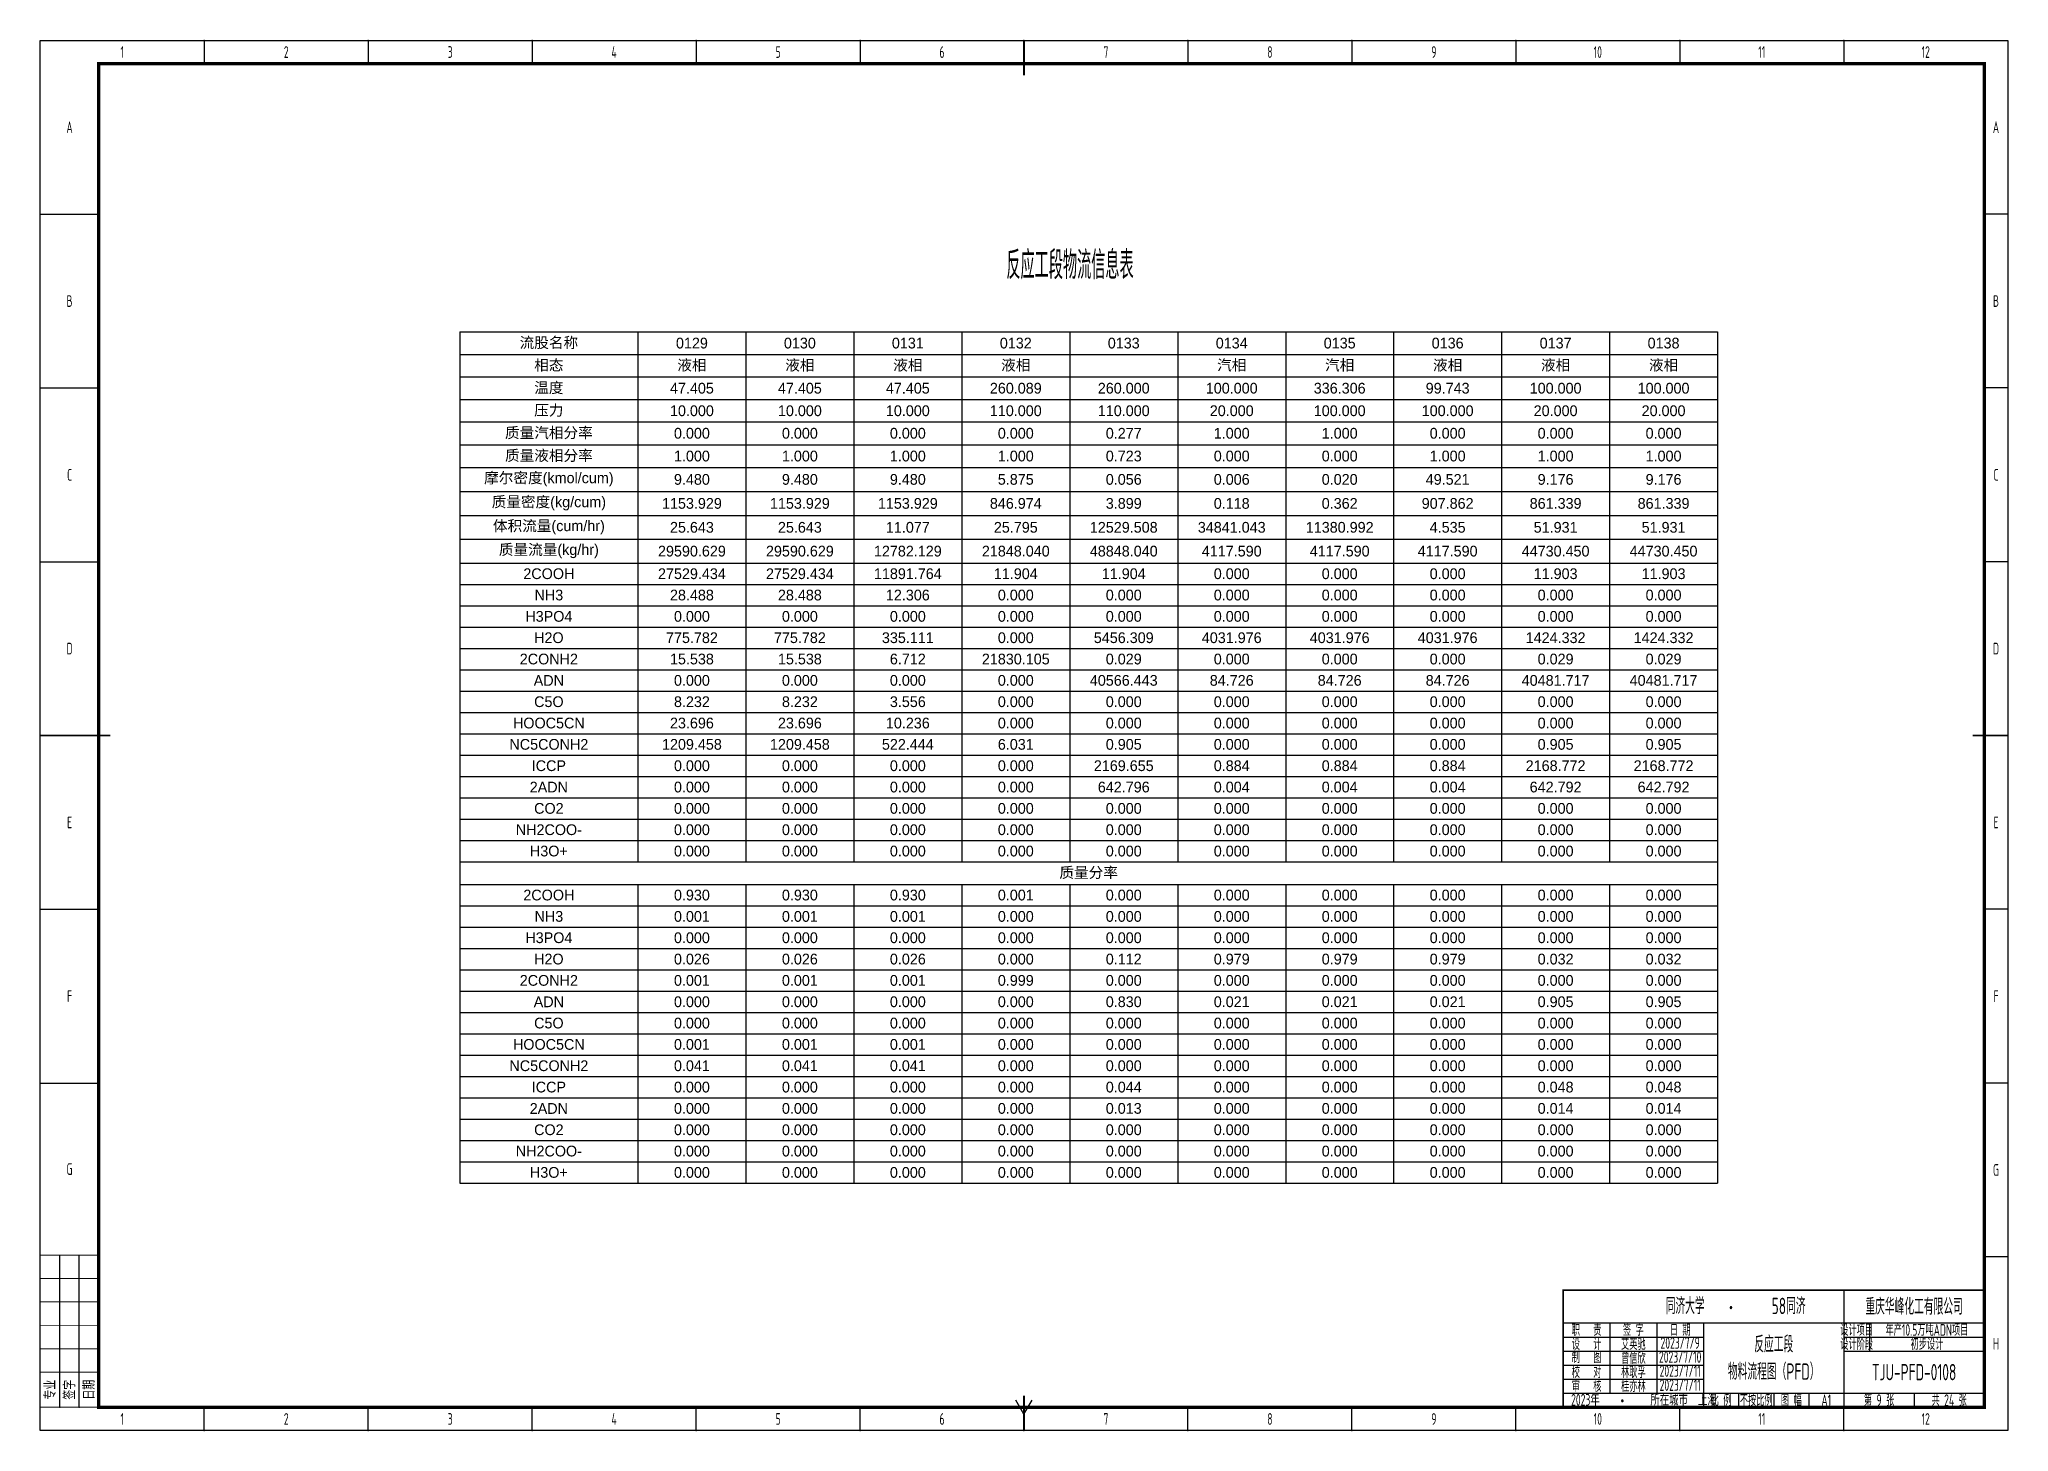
# Model space of a CAD drawing. Header units: millimetres. Extents: x 442 to 10185, y 1370 to 5122.
# Drawn here: x 8302 to 9144, y 3772 to 4367 of the extents above; entities that cross this region are included whole.
import ezdxf

# ---------------------------------------------------------------- set-up
doc = ezdxf.new("R2010")
doc.units = ezdxf.units.MM
for name, color, linetype, lineweight in [('05-图框与标题栏', 7, 'Continuous', 25), ('09-文本', 7, 'Continuous', 25), ('15-物流表及物流信息标识', 7, 'Continuous', 25)]:
    doc.layers.add(name, color=color, linetype=linetype, lineweight=lineweight)
doc.layers.add('TITLE', color=7, linetype='Continuous')
doc.styles.add('5-gbcbig', font='gbenor.shx', dxfattribs={"width": 0.7, "height": 5, "bigfont": 'gbcbig.shx'})
doc.styles.add('7-gbcbig', font='gbenor.shx', dxfattribs={"width": 0.7, "height": 7, "bigfont": 'gbcbig.shx'})
doc.styles.get("Standard").update_dxf_attribs({"font": 'arial.ttf'})
doc.styles.add('工程字', font='gbenor.shx', dxfattribs={"bigfont": 'gbcbig.shx'})

msp = doc.modelspace()

# ---------------------------------------------------------------- texts
at = {"layer": '05-图框与标题栏', "attachment_point": 5}
for s, width, gutter_width, heights, insert, char_height, style in [('1', 70.0833, 25, [0], (8337.63, 4361.61), 5, '5-gbcbig'), ('2', 70.0833, 12.5, [0], (8407.72, 4361.61), 5, '5-gbcbig'), ('3', 70.0833, 25, [0], (8477.8, 4361.61), 5, '5-gbcbig'), ('4', 70.0833, 25, [0], (8547.88, 4361.61), 5, '5-gbcbig'), ('5', 70.0833, 25, [0], (8617.97, 4361.61), 5, '5-gbcbig'), ('6', 70.0833, 25, [0], (8688.05, 4361.61), 5, '5-gbcbig'), ('7', 70.0833, 25, [0], (8758.13, 4361.61), 5, '5-gbcbig'), ('8', 70.0833, 25, [0], (8828.22, 4361.61), 5, '5-gbcbig'), ('9', 70.0833, 25, [0], (8898.3, 4361.61), 5, '5-gbcbig'), ('10', 70.0833, 25, [0], (8968.38, 4361.61), 5, '5-gbcbig'), ('11', 70.0833, 25, [0], (9038.47, 4361.61), 5, '5-gbcbig'), ('12', 70.0833, 25, [0], (9108.55, 4361.61), 5, '5-gbcbig'), ('A', 25, 25, [0], (8315.09, 4329.48), 5, '5-gbcbig'), ('A', 10, 25, [0], (9138.59, 4329.48), 5, '5-gbcbig'), ('B', 25, 25, [0], (8315.09, 4255.23), 5, '5-gbcbig'), ('B', 10, 25, [0], (9138.59, 4255.23), 5, '5-gbcbig'), ('C', 25, 25, [0], (8315.09, 4180.98), 5, '5-gbcbig'), ('C', 10, 25, [0], (9138.59, 4180.98), 5, '5-gbcbig'), ('D', 25, 25, [0], (8315.09, 4106.73), 5, '5-gbcbig'), ('D', 10, 25, [0], (9138.59, 4106.73), 5, '5-gbcbig'), ('E', 25, 25, [0], (8315.09, 4032.48), 5, '5-gbcbig'), ('E', 10, 25, [0], (9138.59, 4032.48), 5, '5-gbcbig'), ('F', 25, 25, [0], (8315.09, 3958.23), 5, '5-gbcbig'), ('F', 10, 25, [0], (9138.59, 3958.23), 5, '5-gbcbig'), ('G', 25, 25, [0], (8315.09, 3884.36), 5, '5-gbcbig'), ('G', 10, 25, [0], (9138.59, 3883.98), 5, '5-gbcbig'), ('重庆华峰化工有限公司', 60, 25, [0], (9103.59, 3825.61), 7, '7-gbcbig'), ('职   责', 20, 25, [0], (8963.59, 3815.61), 5, '5-gbcbig'), ('签 字', 20, 25, [0], (8983.59, 3815.61), 5, '5-gbcbig'), ('日 期', 20, 25, [0], (9003.59, 3815.61), 5, '5-gbcbig'), ('设计项目', 15, 25, [0], (9079.04, 3815.61), 5, '5-gbcbig'), ('设   计', 20, 25, [0], (8963.59, 3809.61), 5, '5-gbcbig'), ('制   图', 20, 25, [0], (8963.59, 3803.97), 5, '5-gbcbig'), ('艾英驰', 20, 25, [0], (8983.59, 3809.61), 5, '5-gbcbig'), ('曾信欣', 20, 25, [0], (8983.59, 3803.61), 5, '5-gbcbig'), ('2023/7/10', 20, 25, [0], (9003.59, 3804.11), 5, '5-gbcbig'), ('2023/7/9', 20, 25, [0], (9003.59, 3810.11), 5, '5-gbcbig'), ('设计阶段', 15, 25, [0], (9079.04, 3809.61), 5, '5-gbcbig'), ('H', 10, 25, [0], (9138.59, 3809.73), 5, '5-gbcbig'), ('校   对', 20, 25, [0], (8963.59, 3797.61), 5, '5-gbcbig'), ('林耿孚', 20, 25, [0], (8983.59, 3797.61), 5, '5-gbcbig'), ('2023/7/11', 20, 25, [0], (9003.59, 3798.11), 5, '5-gbcbig'), ('TJU-PFD-0108', 60, 25, [12.52], (9103.59, 3797.61), 7, '7-gbcbig'), ('审   核', 20, 25, [0], (8963.59, 3791.61), 5, '5-gbcbig'), ('桂亦林', 20, 25, [0], (8983.59, 3791.61), 5, '5-gbcbig'), ('2023/7/11', 20, 25, [0], (9003.59, 3792.11), 5, '5-gbcbig'), ('比 例', 15, 25, [0], (9021.09, 3785.61), 5, '5-gbcbig'), ('不按比例', 15, 25, [0], (9036.09, 3785.61), 5, '5-gbcbig'), ('图 幅', 15, 25, [0], (9051.09, 3785.61), 5, '5-gbcbig'), ('A1', 14.9167, 25, [0], (9066.05, 3785.61), 5, '5-gbcbig'), ('第 9 张', 30, 25, [0], (9088.59, 3785.61), 5, '5-gbcbig'), ('共 24 张', 30, 25, [0], (9118.59, 3785.61), 5, '5-gbcbig'), ('1', 70.0833, 25, [0], (8337.63, 3777.61), 5, '5-gbcbig'), ('2', 70.0833, 25, [0], (8407.72, 3777.61), 5, '5-gbcbig'), ('3', 70.0833, 25, [0], (8477.8, 3777.61), 5, '5-gbcbig'), ('4', 70.0833, 25, [0], (8547.88, 3777.61), 5, '5-gbcbig'), ('5', 70.0833, 25, [0], (8617.97, 3777.61), 5, '5-gbcbig'), ('6', 70.0833, 25, [0], (8688.05, 3777.61), 5, '5-gbcbig'), ('7', 70.0833, 25, [0], (8758.13, 3777.61), 5, '5-gbcbig'), ('8', 70.0833, 25, [0], (8828.22, 3777.61), 5, '5-gbcbig'), ('9', 70.0833, 25, [0], (8898.3, 3777.61), 5, '5-gbcbig'), ('10', 70.0833, 25, [0], (8968.38, 3777.61), 5, '5-gbcbig'), ('11', 70.0833, 25, [0], (9038.47, 3777.61), 5, '5-gbcbig'), ('12', 70.0833, 25, [0], (9108.55, 3777.61), 5, '5-gbcbig')]:
    msp.add_mtext_dynamic_manual_height_columns(s, width=width, gutter_width=gutter_width, heights=heights, dxfattribs=dict(at, insert=insert, char_height=char_height, style=style))
at = {"layer": '05-图框与标题栏'}
for s, insert, char_height, width, attachment_point, style in [('\\pi5.78018;同济大学             ', (8991.62, 3825.88), 7, 32.2593, 4, '7-gbcbig'), ('58同济          ', (9049.96, 3825.88), 7, 32.2593, 5, '7-gbcbig'), (' 2023{\\W0.8;年          所在城市  上海}', (8955.07, 3785.77), 5, 67.5295, 4, '5-gbcbig'), ('{\\fFangSong|b0|i0|c134|p49;\\W0.8;·}', (8976.16, 3787.75), 5, 18.9039, 1, '5-gbcbig')]:
    msp.add_mtext(s, dxfattribs=dict(at, insert=insert, char_height=char_height, width=width, attachment_point=attachment_point, style=style))
at = {"layer": '05-图框与标题栏', "insert": (9022.59, 3827.61), "char_height": 5, "width": 31.5065, "attachment_point": 1}
msp.add_mtext('{\\fFangSong|b0|i0|c134|p49;\\W0.8;·}', dxfattribs=at)
at = {"layer": '05-图框与标题栏', "char_height": 5, "attachment_point": 5, "rotation": 90, "style": '工程字'}
for s, insert in [('专业', (8306.76, 3790.11)), ('签字', (8315.09, 3790.11)), ('日期', (8323.42, 3790.11))]:
    msp.add_mtext_dynamic_manual_height_columns(s, width=8.3333, gutter_width=25, heights=[0], dxfattribs=dict(at, insert=insert))
at = {"layer": '09-文本', "attachment_point": 5}
for s, width, gutter_width, insert, char_height, style in [('反应工段\\P物料流程图（PFD）', 60, 12.5, (9043.59, 3803.61), 7, '7-gbcbig'), ('年产10.5万吨ADN项目', 49.0599, 35, (9109.06, 3815.61), 5, '5-gbcbig'), ('初步设计', 48.9999, 12.5, (9109.09, 3809.61), 5, '5-gbcbig')]:
    msp.add_mtext_dynamic_manual_height_columns(s, width=width, gutter_width=gutter_width, heights=[0], dxfattribs=dict(at, insert=insert, char_height=char_height, style=style))
at = {"layer": '15-物流表及物流信息标识', "insert": (8668.52, 4276.58), "char_height": 12, "attachment_point": 1, "style": '7-gbcbig'}
msp.add_mtext_dynamic_manual_height_columns('\\pi47.03208;反应工段物流信息表', width=147.892, gutter_width=25, heights=[27.78], dxfattribs=at)

# ---------------------------------------------------------------- blocks, each defined once
blk = doc.blocks.new('*T30')
at = {"linetype": 'ByBlock', "lineweight": -2, "transparency": 16777216}
for p, q in [((0, 0), (537.67, 0)), ((0, 0), (0, -363.68)), ((76.15, 0), (76.15, -226.39)), ((122.3, 0), (122.3, -226.39)), ((168.46, 0), (168.46, -226.39)), ((214.61, 0), (214.61, -226.39)), ((260.76, 0), (260.76, -226.39)), ((306.91, 0), (306.91, -226.39)), ((353.06, 0), (353.06, -226.39)), ((399.21, 0), (399.21, -226.39)), ((445.37, 0), (445.37, -226.39)), ((491.52, 0), (491.52, -226.39)), ((537.67, 0), (537.67, -226.39)), ((0, -9.62), (537.67, -9.62)), ((0, -19.23), (537.67, -19.23)), ((0, -28.92), (537.67, -28.92)), ((0, -38.49), (537.67, -38.49)), ((0, -48.2), (537.67, -48.2)), ((0, -57.92), (537.67, -57.92)), ((0, -68.17), (537.67, -68.17)), ((0, -78.43), (537.67, -78.43)), ((0, -88.6), (537.67, -88.6)), ((0, -98.78), (537.67, -98.78)), ((0, -107.89), (537.67, -107.89)), ((0, -117.01), (537.67, -117.01)), ((0, -126.12), (537.67, -126.12)), ((0, -135.24), (537.67, -135.24)), ((0, -144.35), (537.67, -144.35)), ((0, -153.47), (537.67, -153.47)), ((0, -162.58), (537.67, -162.58)), ((0, -171.7), (537.67, -171.7)), ((0, -180.81), (537.67, -180.81)), ((0, -189.93), (537.67, -189.93)), ((0, -199.04), (537.67, -199.04)), ((0, -208.16), (537.67, -208.16)), ((0, -217.27), (537.67, -217.27)), ((0, -226.39), (537.67, -226.39)), ((0, -236.08), (537.67, -236.08)), ((76.15, -236.08), (76.15, -363.68)), ((122.3, -236.08), (122.3, -363.68)), ((168.46, -236.08), (168.46, -363.68)), ((214.61, -236.08), (214.61, -363.68)), ((260.76, -236.08), (260.76, -363.68)), ((306.91, -236.08), (306.91, -363.68)), ((353.06, -236.08), (353.06, -363.68)), ((399.21, -236.08), (399.21, -363.68)), ((445.37, -236.08), (445.37, -363.68)), ((491.52, -236.08), (491.52, -363.68)), ((537.67, -236.08), (537.67, -363.68)), ((0, -245.19), (537.67, -245.19)), ((0, -254.31), (537.67, -254.31)), ((0, -263.42), (537.67, -263.42)), ((0, -272.54), (537.67, -272.54)), ((0, -281.65), (537.67, -281.65)), ((0, -290.77), (537.67, -290.77)), ((0, -299.88), (537.67, -299.88)), ((0, -308.99), (537.67, -308.99)), ((0, -318.11), (537.67, -318.11)), ((0, -327.22), (537.67, -327.22)), ((0, -336.34), (537.67, -336.34)), ((0, -345.45), (537.67, -345.45)), ((0, -354.57), (537.67, -354.57)), ((0, -363.68), (537.67, -363.68))]:
    blk.add_line(p, q, dxfattribs=at)
at = {"color": 0, "linetype": 'ByBlock', "lineweight": -2, "transparency": 16777216}
blk.add_line((537.67, -226.39), (537.67, -236.08), dxfattribs=at)
at = {"color": 0, "transparency": 16777216, "char_height": 4.5861, "attachment_point": 5}
for s, insert, width in [('{\\f等线|b0|i0|c134;\\C7;流股名称', (38.08, -4.81), 73.1517), ('{\\f等线|b0|i0|c134;\\C7;0129', (99.23, -4.81), 43.1517), ('{\\f等线|b0|i0|c134;\\C7;0130', (145.38, -4.81), 43.1517), ('{\\f等线|b0|i0|c134;\\C7;0131', (191.53, -4.81), 43.1517), ('{\\f等线|b0|i0|c134;\\C7;0132', (237.68, -4.81), 43.1517), ('{\\f等线|b0|i0|c134;\\C7;0133', (283.83, -4.81), 43.1517), ('{\\f等线|b0|i0|c134;\\C7;0134', (329.99, -4.81), 43.1517), ('{\\f等线|b0|i0|c134;\\C7;0135', (376.14, -4.81), 43.1517), ('{\\f等线|b0|i0|c134;\\C7;0136', (422.29, -4.81), 43.1517), ('{\\f等线|b0|i0|c134;\\C7;0137', (468.44, -4.81), 43.1517), ('{\\f等线|b0|i0|c134;\\C7;0138', (514.59, -4.81), 43.1517), ('{\\f等线|b0|i0|c134;\\C7;相态', (38.08, -14.43), 73.1517), ('{\\f等线|b0|i0|c134;\\C7;液相', (99.23, -14.43), 43.1517), ('{\\f等线|b0|i0|c134;\\C7;液相', (145.38, -14.43), 43.1517), ('{\\f等线|b0|i0|c134;\\C7;液相', (191.53, -14.43), 43.1517), ('{\\f等线|b0|i0|c134;\\C7;液相', (237.68, -14.43), 43.1517), ('{\\f等线|b0|i0|c134;\\C7;', (283.83, -14.43), 43.1517), ('{\\f等线|b0|i0|c134;\\C7;汽相', (329.99, -14.43), 43.1517), ('{\\f等线|b0|i0|c134;\\C7;汽相', (376.14, -14.43), 43.1517), ('{\\f等线|b0|i0|c134;\\C7;液相', (422.29, -14.43), 43.1517), ('{\\f等线|b0|i0|c134;\\C7;液相', (468.44, -14.43), 43.1517), ('{\\f等线|b0|i0|c134;\\C7;液相', (514.59, -14.43), 43.1517), ('{\\f等线|b0|i0|c134;\\C7;温度', (38.08, -24.08), 73.1517), ('{\\f等线|b0|i0|c134;\\C7;47.405', (99.23, -24.08), 43.1517), ('{\\f等线|b0|i0|c134;\\C7;47.405', (145.38, -24.08), 43.1517), ('{\\f等线|b0|i0|c134;\\C7;47.405', (191.53, -24.08), 43.1517), ('{\\f等线|b0|i0|c134;\\C7;260.089', (237.68, -24.08), 43.1517), ('{\\f等线|b0|i0|c134;\\C7;260.000', (283.83, -24.08), 43.1517), ('{\\f等线|b0|i0|c134;\\C7;100.000', (329.99, -24.08), 43.1517), ('{\\f等线|b0|i0|c134;\\C7;336.306', (376.14, -24.08), 43.1517), ('{\\f等线|b0|i0|c134;\\C7;99.743', (422.29, -24.08), 43.1517), ('{\\f等线|b0|i0|c134;\\C7;100.000', (468.44, -24.08), 43.1517), ('{\\f等线|b0|i0|c134;\\C7;100.000', (514.59, -24.08), 43.1517), ('{\\f等线|b0|i0|c134;\\C7;压力', (38.08, -33.71), 73.1517), ('{\\f等线|b0|i0|c134;\\C7;10.000', (99.23, -33.71), 43.1517), ('{\\f等线|b0|i0|c134;\\C7;10.000', (145.38, -33.71), 43.1517), ('{\\f等线|b0|i0|c134;\\C7;10.000', (191.53, -33.71), 43.1517), ('{\\f等线|b0|i0|c134;\\C7;110.000', (237.68, -33.71), 43.1517), ('{\\f等线|b0|i0|c134;\\C7;110.000', (283.83, -33.71), 43.1517), ('{\\f等线|b0|i0|c134;\\C7;20.000', (329.99, -33.71), 43.1517), ('{\\f等线|b0|i0|c134;\\C7;100.000', (376.14, -33.71), 43.1517), ('{\\f等线|b0|i0|c134;\\C7;100.000', (422.29, -33.71), 43.1517), ('{\\f等线|b0|i0|c134;\\C7;20.000', (468.44, -33.71), 43.1517), ('{\\f等线|b0|i0|c134;\\C7;20.000', (514.59, -33.71), 43.1517), ('{\\f等线|b0|i0|c134;\\C7;质量汽相分率', (38.08, -43.34), 73.1517), ('{\\f等线|b0|i0|c134;\\C7;0.000', (99.23, -43.34), 43.1517), ('{\\f等线|b0|i0|c134;\\C7;0.000', (145.38, -43.34), 43.1517), ('{\\f等线|b0|i0|c134;\\C7;0.000', (191.53, -43.34), 43.1517), ('{\\f等线|b0|i0|c134;\\C7;0.000', (237.68, -43.34), 43.1517), ('{\\f等线|b0|i0|c134;\\C7;0.277', (283.83, -43.34), 43.1517), ('{\\f等线|b0|i0|c134;\\C7;1.000', (329.99, -43.34), 43.1517), ('{\\f等线|b0|i0|c134;\\C7;1.000', (376.14, -43.34), 43.1517), ('{\\f等线|b0|i0|c134;\\C7;0.000', (422.29, -43.34), 43.1517), ('{\\f等线|b0|i0|c134;\\C7;0.000', (468.44, -43.34), 43.1517), ('{\\f等线|b0|i0|c134;\\C7;0.000', (514.59, -43.34), 43.1517), ('{\\f等线|b0|i0|c134;\\C7;质量液相分率', (38.08, -53.06), 73.1517), ('{\\f等线|b0|i0|c134;\\C7;1.000', (99.23, -53.06), 43.1517), ('{\\f等线|b0|i0|c134;\\C7;1.000', (145.38, -53.06), 43.1517), ('{\\f等线|b0|i0|c134;\\C7;1.000', (191.53, -53.06), 43.1517), ('{\\f等线|b0|i0|c134;\\C7;1.000', (237.68, -53.06), 43.1517), ('{\\f等线|b0|i0|c134;\\C7;0.723', (283.83, -53.06), 43.1517), ('{\\f等线|b0|i0|c134;\\C7;0.000', (329.99, -53.06), 43.1517), ('{\\f等线|b0|i0|c134;\\C7;0.000', (376.14, -53.06), 43.1517), ('{\\f等线|b0|i0|c134;\\C7;1.000', (422.29, -53.06), 43.1517), ('{\\f等线|b0|i0|c134;\\C7;1.000', (468.44, -53.06), 43.1517), ('{\\f等线|b0|i0|c134;\\C7;1.000', (514.59, -53.06), 43.1517), ('{\\f等线|b0|i0|c134;\\C7;摩尔密度(kmol/cum)', (38.08, -63.04), 73.1517), ('{\\f等线|b0|i0|c134;\\C7;9.480', (99.23, -63.04), 43.1517), ('{\\f等线|b0|i0|c134;\\C7;9.480', (145.38, -63.04), 43.1517), ('{\\f等线|b0|i0|c134;\\C7;9.480', (191.53, -63.04), 43.1517), ('{\\f等线|b0|i0|c134;\\C7;5.875', (237.68, -63.04), 43.1517), ('{\\f等线|b0|i0|c134;\\C7;0.056', (283.83, -63.04), 43.1517), ('{\\f等线|b0|i0|c134;\\C7;0.006', (329.99, -63.04), 43.1517), ('{\\f等线|b0|i0|c134;\\C7;0.020', (376.14, -63.04), 43.1517), ('{\\f等线|b0|i0|c134;\\C7;49.521', (422.29, -63.04), 43.1517), ('{\\f等线|b0|i0|c134;\\C7;9.176', (468.44, -63.04), 43.1517), ('{\\f等线|b0|i0|c134;\\C7;9.176', (514.59, -63.04), 43.1517), ('{\\f等线|b0|i0|c134;\\C7;质量密度(kg/cum)', (38.08, -73.3), 73.1517), ('{\\f等线|b0|i0|c134;\\C7;1153.929', (99.23, -73.3), 43.1517), ('{\\f等线|b0|i0|c134;\\C7;1153.929', (145.38, -73.3), 43.1517), ('{\\f等线|b0|i0|c134;\\C7;1153.929', (191.53, -73.3), 43.1517), ('{\\f等线|b0|i0|c134;\\C7;846.974', (237.68, -73.3), 43.1517), ('{\\f等线|b0|i0|c134;\\C7;3.899', (283.83, -73.3), 43.1517), ('{\\f等线|b0|i0|c134;\\C7;0.118', (329.99, -73.3), 43.1517), ('{\\f等线|b0|i0|c134;\\C7;0.362', (376.14, -73.3), 43.1517), ('{\\f等线|b0|i0|c134;\\C7;907.862', (422.29, -73.3), 43.1517), ('{\\f等线|b0|i0|c134;\\C7;861.339', (468.44, -73.3), 43.1517), ('{\\f等线|b0|i0|c134;\\C7;861.339', (514.59, -73.3), 43.1517), ('{\\f等线|b0|i0|c134;\\C7;体积流量(cum/hr)', (38.08, -83.52), 73.1517), ('{\\f等线|b0|i0|c134;\\C7;25.643', (99.23, -83.52), 43.1517), ('{\\f等线|b0|i0|c134;\\C7;25.643', (145.38, -83.52), 43.1517), ('{\\f等线|b0|i0|c134;\\C7;11.077', (191.53, -83.52), 43.1517), ('{\\f等线|b0|i0|c134;\\C7;25.795', (237.68, -83.52), 43.1517), ('{\\f等线|b0|i0|c134;\\C7;12529.508', (283.83, -83.52), 43.1517), ('{\\f等线|b0|i0|c134;\\C7;34841.043', (329.99, -83.52), 43.1517), ('{\\f等线|b0|i0|c134;\\C7;11380.992', (376.14, -83.52), 43.1517), ('{\\f等线|b0|i0|c134;\\C7;4.535', (422.29, -83.52), 43.1517), ('{\\f等线|b0|i0|c134;\\C7;51.931', (468.44, -83.52), 43.1517), ('{\\f等线|b0|i0|c134;\\C7;51.931', (514.59, -83.52), 43.1517), ('{\\f等线|b0|i0|c134;\\C7;质量流量(kg/hr)', (38.08, -93.69), 73.1517), ('{\\f等线|b0|i0|c134;\\C7;29590.629', (99.23, -93.69), 43.1517), ('{\\f等线|b0|i0|c134;\\C7;29590.629', (145.38, -93.69), 43.1517), ('{\\f等线|b0|i0|c134;\\C7;12782.129', (191.53, -93.69), 43.1517), ('{\\f等线|b0|i0|c134;\\C7;21848.040', (237.68, -93.69), 43.1517), ('{\\f等线|b0|i0|c134;\\C7;48848.040', (283.83, -93.69), 43.1517), ('{\\f等线|b0|i0|c134;\\C7;4117.590', (329.99, -93.69), 43.1517), ('{\\f等线|b0|i0|c134;\\C7;4117.590', (376.14, -93.69), 43.1517), ('{\\f等线|b0|i0|c134;\\C7;4117.590', (422.29, -93.69), 43.1517), ('{\\f等线|b0|i0|c134;\\C7;44730.450', (468.44, -93.69), 43.1517), ('{\\f等线|b0|i0|c134;\\C7;44730.450', (514.59, -93.69), 43.1517), ('{\\f等线|b0|i0|c134;\\C7;2COOH', (38.08, -103.34), 73.1517), ('{\\f等线|b0|i0|c134;\\C7;27529.434', (99.23, -103.34), 43.1517), ('{\\f等线|b0|i0|c134;\\C7;27529.434', (145.38, -103.34), 43.1517), ('{\\f等线|b0|i0|c134;\\C7;11891.764', (191.53, -103.34), 43.1517), ('{\\f等线|b0|i0|c134;\\C7;11.904', (237.68, -103.34), 43.1517), ('{\\f等线|b0|i0|c134;\\C7;11.904', (283.83, -103.34), 43.1517), ('{\\f等线|b0|i0|c134;\\C7;0.000', (329.99, -103.34), 43.1517), ('{\\f等线|b0|i0|c134;\\C7;0.000', (376.14, -103.34), 43.1517), ('{\\f等线|b0|i0|c134;\\C7;0.000', (422.29, -103.34), 43.1517), ('{\\f等线|b0|i0|c134;\\C7;11.903', (468.44, -103.34), 43.1517), ('{\\f等线|b0|i0|c134;\\C7;11.903', (514.59, -103.34), 43.1517), ('{\\f等线|b0|i0|c134;\\C7;NH3', (38.08, -112.45), 73.1517), ('{\\f等线|b0|i0|c134;\\C7;28.488', (99.23, -112.45), 43.1517), ('{\\f等线|b0|i0|c134;\\C7;28.488', (145.38, -112.45), 43.1517), ('{\\f等线|b0|i0|c134;\\C7;12.306', (191.53, -112.45), 43.1517), ('{\\f等线|b0|i0|c134;\\C7;0.000', (237.68, -112.45), 43.1517), ('{\\f等线|b0|i0|c134;\\C7;0.000', (283.83, -112.45), 43.1517), ('{\\f等线|b0|i0|c134;\\C7;0.000', (329.99, -112.45), 43.1517), ('{\\f等线|b0|i0|c134;\\C7;0.000', (376.14, -112.45), 43.1517), ('{\\f等线|b0|i0|c134;\\C7;0.000', (422.29, -112.45), 43.1517), ('{\\f等线|b0|i0|c134;\\C7;0.000', (468.44, -112.45), 43.1517), ('{\\f等线|b0|i0|c134;\\C7;0.000', (514.59, -112.45), 43.1517), ('{\\f等线|b0|i0|c134;\\C7;H3PO4', (38.08, -121.56), 73.1517), ('{\\f等线|b0|i0|c134;\\C7;0.000', (99.23, -121.56), 43.1517), ('{\\f等线|b0|i0|c134;\\C7;0.000', (145.38, -121.56), 43.1517), ('{\\f等线|b0|i0|c134;\\C7;0.000', (191.53, -121.56), 43.1517), ('{\\f等线|b0|i0|c134;\\C7;0.000', (237.68, -121.56), 43.1517), ('{\\f等线|b0|i0|c134;\\C7;0.000', (283.83, -121.56), 43.1517), ('{\\f等线|b0|i0|c134;\\C7;0.000', (329.99, -121.56), 43.1517), ('{\\f等线|b0|i0|c134;\\C7;0.000', (376.14, -121.56), 43.1517), ('{\\f等线|b0|i0|c134;\\C7;0.000', (422.29, -121.56), 43.1517), ('{\\f等线|b0|i0|c134;\\C7;0.000', (468.44, -121.56), 43.1517), ('{\\f等线|b0|i0|c134;\\C7;0.000', (514.59, -121.56), 43.1517), ('{\\f等线|b0|i0|c134;\\C7;H2O', (38.08, -130.68), 73.1517), ('{\\f等线|b0|i0|c134;\\C7;775.782', (99.23, -130.68), 43.1517), ('{\\f等线|b0|i0|c134;\\C7;775.782', (145.38, -130.68), 43.1517), ('{\\f等线|b0|i0|c134;\\C7;335.111', (191.53, -130.68), 43.1517), ('{\\f等线|b0|i0|c134;\\C7;0.000', (237.68, -130.68), 43.1517), ('{\\f等线|b0|i0|c134;\\C7;5456.309', (283.83, -130.68), 43.1517), ('{\\f等线|b0|i0|c134;\\C7;4031.976', (329.99, -130.68), 43.1517), ('{\\f等线|b0|i0|c134;\\C7;4031.976', (376.14, -130.68), 43.1517), ('{\\f等线|b0|i0|c134;\\C7;4031.976', (422.29, -130.68), 43.1517), ('{\\f等线|b0|i0|c134;\\C7;1424.332', (468.44, -130.68), 43.1517), ('{\\f等线|b0|i0|c134;\\C7;1424.332', (514.59, -130.68), 43.1517), ('{\\f等线|b0|i0|c134;\\C7;2CONH2', (38.08, -139.79), 73.1517), ('{\\f等线|b0|i0|c134;\\C7;15.538', (99.23, -139.79), 43.1517), ('{\\f等线|b0|i0|c134;\\C7;15.538', (145.38, -139.79), 43.1517), ('{\\f等线|b0|i0|c134;\\C7;6.712', (191.53, -139.79), 43.1517), ('{\\f等线|b0|i0|c134;\\C7;21830.105', (237.68, -139.79), 43.1517), ('{\\f等线|b0|i0|c134;\\C7;0.029', (283.83, -139.79), 43.1517), ('{\\f等线|b0|i0|c134;\\C7;0.000', (329.99, -139.79), 43.1517), ('{\\f等线|b0|i0|c134;\\C7;0.000', (376.14, -139.79), 43.1517), ('{\\f等线|b0|i0|c134;\\C7;0.000', (422.29, -139.79), 43.1517), ('{\\f等线|b0|i0|c134;\\C7;0.029', (468.44, -139.79), 43.1517), ('{\\f等线|b0|i0|c134;\\C7;0.029', (514.59, -139.79), 43.1517), ('{\\f等线|b0|i0|c134;\\C7;ADN', (38.08, -148.91), 73.1517), ('{\\f等线|b0|i0|c134;\\C7;0.000', (99.23, -148.91), 43.1517), ('{\\f等线|b0|i0|c134;\\C7;0.000', (145.38, -148.91), 43.1517), ('{\\f等线|b0|i0|c134;\\C7;0.000', (191.53, -148.91), 43.1517), ('{\\f等线|b0|i0|c134;\\C7;0.000', (237.68, -148.91), 43.1517), ('{\\f等线|b0|i0|c134;\\C7;40566.443', (283.83, -148.91), 43.1517), ('{\\f等线|b0|i0|c134;\\C7;84.726', (329.99, -148.91), 43.1517), ('{\\f等线|b0|i0|c134;\\C7;84.726', (376.14, -148.91), 43.1517), ('{\\f等线|b0|i0|c134;\\C7;84.726', (422.29, -148.91), 43.1517), ('{\\f等线|b0|i0|c134;\\C7;40481.717', (468.44, -148.91), 43.1517), ('{\\f等线|b0|i0|c134;\\C7;40481.717', (514.59, -148.91), 43.1517), ('{\\f等线|b0|i0|c134;\\C7;C5O', (38.08, -158.02), 73.1517), ('{\\f等线|b0|i0|c134;\\C7;8.232', (99.23, -158.02), 43.1517), ('{\\f等线|b0|i0|c134;\\C7;8.232', (145.38, -158.02), 43.1517), ('{\\f等线|b0|i0|c134;\\C7;3.556', (191.53, -158.02), 43.1517), ('{\\f等线|b0|i0|c134;\\C7;0.000', (237.68, -158.02), 43.1517), ('{\\f等线|b0|i0|c134;\\C7;0.000', (283.83, -158.02), 43.1517), ('{\\f等线|b0|i0|c134;\\C7;0.000', (329.99, -158.02), 43.1517), ('{\\f等线|b0|i0|c134;\\C7;0.000', (376.14, -158.02), 43.1517), ('{\\f等线|b0|i0|c134;\\C7;0.000', (422.29, -158.02), 43.1517), ('{\\f等线|b0|i0|c134;\\C7;0.000', (468.44, -158.02), 43.1517), ('{\\f等线|b0|i0|c134;\\C7;0.000', (514.59, -158.02), 43.1517), ('{\\f等线|b0|i0|c134;\\C7;HOOC5CN', (38.08, -167.14), 73.1517), ('{\\f等线|b0|i0|c134;\\C7;23.696', (99.23, -167.14), 43.1517), ('{\\f等线|b0|i0|c134;\\C7;23.696', (145.38, -167.14), 43.1517), ('{\\f等线|b0|i0|c134;\\C7;10.236', (191.53, -167.14), 43.1517), ('{\\f等线|b0|i0|c134;\\C7;0.000', (237.68, -167.14), 43.1517), ('{\\f等线|b0|i0|c134;\\C7;0.000', (283.83, -167.14), 43.1517), ('{\\f等线|b0|i0|c134;\\C7;0.000', (329.99, -167.14), 43.1517), ('{\\f等线|b0|i0|c134;\\C7;0.000', (376.14, -167.14), 43.1517), ('{\\f等线|b0|i0|c134;\\C7;0.000', (422.29, -167.14), 43.1517), ('{\\f等线|b0|i0|c134;\\C7;0.000', (468.44, -167.14), 43.1517), ('{\\f等线|b0|i0|c134;\\C7;0.000', (514.59, -167.14), 43.1517), ('{\\f等线|b0|i0|c134;\\C7;NC5CONH2', (38.08, -176.25), 73.1517), ('{\\f等线|b0|i0|c134;\\C7;1209.458', (99.23, -176.25), 43.1517), ('{\\f等线|b0|i0|c134;\\C7;1209.458', (145.38, -176.25), 43.1517), ('{\\f等线|b0|i0|c134;\\C7;522.444', (191.53, -176.25), 43.1517), ('{\\f等线|b0|i0|c134;\\C7;6.031', (237.68, -176.25), 43.1517), ('{\\f等线|b0|i0|c134;\\C7;0.905', (283.83, -176.25), 43.1517), ('{\\f等线|b0|i0|c134;\\C7;0.000', (329.99, -176.25), 43.1517), ('{\\f等线|b0|i0|c134;\\C7;0.000', (376.14, -176.25), 43.1517), ('{\\f等线|b0|i0|c134;\\C7;0.000', (422.29, -176.25), 43.1517), ('{\\f等线|b0|i0|c134;\\C7;0.905', (468.44, -176.25), 43.1517), ('{\\f等线|b0|i0|c134;\\C7;0.905', (514.59, -176.25), 43.1517), ('{\\f等线|b0|i0|c134;\\C7;ICCP', (38.08, -185.37), 73.1517), ('{\\f等线|b0|i0|c134;\\C7;0.000', (99.23, -185.37), 43.1517), ('{\\f等线|b0|i0|c134;\\C7;0.000', (145.38, -185.37), 43.1517), ('{\\f等线|b0|i0|c134;\\C7;0.000', (191.53, -185.37), 43.1517), ('{\\f等线|b0|i0|c134;\\C7;0.000', (237.68, -185.37), 43.1517), ('{\\f等线|b0|i0|c134;\\C7;2169.655', (283.83, -185.37), 43.1517), ('{\\f等线|b0|i0|c134;\\C7;0.884', (329.99, -185.37), 43.1517), ('{\\f等线|b0|i0|c134;\\C7;0.884', (376.14, -185.37), 43.1517), ('{\\f等线|b0|i0|c134;\\C7;0.884', (422.29, -185.37), 43.1517), ('{\\f等线|b0|i0|c134;\\C7;2168.772', (468.44, -185.37), 43.1517), ('{\\f等线|b0|i0|c134;\\C7;2168.772', (514.59, -185.37), 43.1517), ('{\\f等线|b0|i0|c134;\\C7;2ADN', (38.08, -194.48), 73.1517), ('{\\f等线|b0|i0|c134;\\C7;0.000', (99.23, -194.48), 43.1517), ('{\\f等线|b0|i0|c134;\\C7;0.000', (145.38, -194.48), 43.1517), ('{\\f等线|b0|i0|c134;\\C7;0.000', (191.53, -194.48), 43.1517), ('{\\f等线|b0|i0|c134;\\C7;0.000', (237.68, -194.48), 43.1517), ('{\\f等线|b0|i0|c134;\\C7;642.796', (283.83, -194.48), 43.1517), ('{\\f等线|b0|i0|c134;\\C7;0.004', (329.99, -194.48), 43.1517), ('{\\f等线|b0|i0|c134;\\C7;0.004', (376.14, -194.48), 43.1517), ('{\\f等线|b0|i0|c134;\\C7;0.004', (422.29, -194.48), 43.1517), ('{\\f等线|b0|i0|c134;\\C7;642.792', (468.44, -194.48), 43.1517), ('{\\f等线|b0|i0|c134;\\C7;642.792', (514.59, -194.48), 43.1517), ('{\\f等线|b0|i0|c134;\\C7;CO2', (38.08, -203.6), 73.1517), ('{\\f等线|b0|i0|c134;\\C7;0.000', (99.23, -203.6), 43.1517), ('{\\f等线|b0|i0|c134;\\C7;0.000', (145.38, -203.6), 43.1517), ('{\\f等线|b0|i0|c134;\\C7;0.000', (191.53, -203.6), 43.1517), ('{\\f等线|b0|i0|c134;\\C7;0.000', (237.68, -203.6), 43.1517), ('{\\f等线|b0|i0|c134;\\C7;0.000', (283.83, -203.6), 43.1517), ('{\\f等线|b0|i0|c134;\\C7;0.000', (329.99, -203.6), 43.1517), ('{\\f等线|b0|i0|c134;\\C7;0.000', (376.14, -203.6), 43.1517), ('{\\f等线|b0|i0|c134;\\C7;0.000', (422.29, -203.6), 43.1517), ('{\\f等线|b0|i0|c134;\\C7;0.000', (468.44, -203.6), 43.1517), ('{\\f等线|b0|i0|c134;\\C7;0.000', (514.59, -203.6), 43.1517), ('{\\f等线|b0|i0|c134;\\C7;NH2COO-', (38.08, -212.71), 73.1517), ('{\\f等线|b0|i0|c134;\\C7;0.000', (99.23, -212.71), 43.1517), ('{\\f等线|b0|i0|c134;\\C7;0.000', (145.38, -212.71), 43.1517), ('{\\f等线|b0|i0|c134;\\C7;0.000', (191.53, -212.71), 43.1517), ('{\\f等线|b0|i0|c134;\\C7;0.000', (237.68, -212.71), 43.1517), ('{\\f等线|b0|i0|c134;\\C7;0.000', (283.83, -212.71), 43.1517), ('{\\f等线|b0|i0|c134;\\C7;0.000', (329.99, -212.71), 43.1517), ('{\\f等线|b0|i0|c134;\\C7;0.000', (376.14, -212.71), 43.1517), ('{\\f等线|b0|i0|c134;\\C7;0.000', (422.29, -212.71), 43.1517), ('{\\f等线|b0|i0|c134;\\C7;0.000', (468.44, -212.71), 43.1517), ('{\\f等线|b0|i0|c134;\\C7;0.000', (514.59, -212.71), 43.1517), ('{\\f等线|b0|i0|c134;\\C7;H3O+', (38.08, -221.83), 73.1517), ('{\\f等线|b0|i0|c134;\\C7;0.000', (99.23, -221.83), 43.1517), ('{\\f等线|b0|i0|c134;\\C7;0.000', (145.38, -221.83), 43.1517), ('{\\f等线|b0|i0|c134;\\C7;0.000', (191.53, -221.83), 43.1517), ('{\\f等线|b0|i0|c134;\\C7;0.000', (237.68, -221.83), 43.1517), ('{\\f等线|b0|i0|c134;\\C7;0.000', (283.83, -221.83), 43.1517), ('{\\f等线|b0|i0|c134;\\C7;0.000', (329.99, -221.83), 43.1517), ('{\\f等线|b0|i0|c134;\\C7;0.000', (376.14, -221.83), 43.1517), ('{\\f等线|b0|i0|c134;\\C7;0.000', (422.29, -221.83), 43.1517), ('{\\f等线|b0|i0|c134;\\C7;0.000', (468.44, -221.83), 43.1517), ('{\\f等线|b0|i0|c134;\\C7;0.000', (514.59, -221.83), 43.1517), ('{\\f等线|b0|i0|c134;\\C7;质量分率', (268.83, -231.23), 534.6689), ('{\\f等线|b0|i0|c134;\\C7;2COOH', (38.08, -240.63), 73.1517), ('{\\f等线|b0|i0|c134;\\C7;0.930', (99.23, -240.63), 43.1517), ('{\\f等线|b0|i0|c134;\\C7;0.930', (145.38, -240.63), 43.1517), ('{\\f等线|b0|i0|c134;\\C7;0.930', (191.53, -240.63), 43.1517), ('{\\f等线|b0|i0|c134;\\C7;0.001', (237.68, -240.63), 43.1517), ('{\\f等线|b0|i0|c134;\\C7;0.000', (283.83, -240.63), 43.1517), ('{\\f等线|b0|i0|c134;\\C7;0.000', (329.99, -240.63), 43.1517), ('{\\f等线|b0|i0|c134;\\C7;0.000', (376.14, -240.63), 43.1517), ('{\\f等线|b0|i0|c134;\\C7;0.000', (422.29, -240.63), 43.1517), ('{\\f等线|b0|i0|c134;\\C7;0.000', (468.44, -240.63), 43.1517), ('{\\f等线|b0|i0|c134;\\C7;0.000', (514.59, -240.63), 43.1517), ('{\\f等线|b0|i0|c134;\\C7;NH3', (38.08, -249.75), 73.1517), ('{\\f等线|b0|i0|c134;\\C7;0.001', (99.23, -249.75), 43.1517), ('{\\f等线|b0|i0|c134;\\C7;0.001', (145.38, -249.75), 43.1517), ('{\\f等线|b0|i0|c134;\\C7;0.001', (191.53, -249.75), 43.1517), ('{\\f等线|b0|i0|c134;\\C7;0.000', (237.68, -249.75), 43.1517), ('{\\f等线|b0|i0|c134;\\C7;0.000', (283.83, -249.75), 43.1517), ('{\\f等线|b0|i0|c134;\\C7;0.000', (329.99, -249.75), 43.1517), ('{\\f等线|b0|i0|c134;\\C7;0.000', (376.14, -249.75), 43.1517), ('{\\f等线|b0|i0|c134;\\C7;0.000', (422.29, -249.75), 43.1517), ('{\\f等线|b0|i0|c134;\\C7;0.000', (468.44, -249.75), 43.1517), ('{\\f等线|b0|i0|c134;\\C7;0.000', (514.59, -249.75), 43.1517), ('{\\f等线|b0|i0|c134;\\C7;H3PO4', (38.08, -258.86), 73.1517), ('{\\f等线|b0|i0|c134;\\C7;0.000', (99.23, -258.86), 43.1517), ('{\\f等线|b0|i0|c134;\\C7;0.000', (145.38, -258.86), 43.1517), ('{\\f等线|b0|i0|c134;\\C7;0.000', (191.53, -258.86), 43.1517), ('{\\f等线|b0|i0|c134;\\C7;0.000', (237.68, -258.86), 43.1517), ('{\\f等线|b0|i0|c134;\\C7;0.000', (283.83, -258.86), 43.1517), ('{\\f等线|b0|i0|c134;\\C7;0.000', (329.99, -258.86), 43.1517), ('{\\f等线|b0|i0|c134;\\C7;0.000', (376.14, -258.86), 43.1517), ('{\\f等线|b0|i0|c134;\\C7;0.000', (422.29, -258.86), 43.1517), ('{\\f等线|b0|i0|c134;\\C7;0.000', (468.44, -258.86), 43.1517), ('{\\f等线|b0|i0|c134;\\C7;0.000', (514.59, -258.86), 43.1517), ('{\\f等线|b0|i0|c134;\\C7;H2O', (38.08, -267.98), 73.1517), ('{\\f等线|b0|i0|c134;\\C7;0.026', (99.23, -267.98), 43.1517), ('{\\f等线|b0|i0|c134;\\C7;0.026', (145.38, -267.98), 43.1517), ('{\\f等线|b0|i0|c134;\\C7;0.026', (191.53, -267.98), 43.1517), ('{\\f等线|b0|i0|c134;\\C7;0.000', (237.68, -267.98), 43.1517), ('{\\f等线|b0|i0|c134;\\C7;0.112', (283.83, -267.98), 43.1517), ('{\\f等线|b0|i0|c134;\\C7;0.979', (329.99, -267.98), 43.1517), ('{\\f等线|b0|i0|c134;\\C7;0.979', (376.14, -267.98), 43.1517), ('{\\f等线|b0|i0|c134;\\C7;0.979', (422.29, -267.98), 43.1517), ('{\\f等线|b0|i0|c134;\\C7;0.032', (468.44, -267.98), 43.1517), ('{\\f等线|b0|i0|c134;\\C7;0.032', (514.59, -267.98), 43.1517), ('{\\f等线|b0|i0|c134;\\C7;2CONH2', (38.08, -277.09), 73.1517), ('{\\f等线|b0|i0|c134;\\C7;0.001', (99.23, -277.09), 43.1517), ('{\\f等线|b0|i0|c134;\\C7;0.001', (145.38, -277.09), 43.1517), ('{\\f等线|b0|i0|c134;\\C7;0.001', (191.53, -277.09), 43.1517), ('{\\f等线|b0|i0|c134;\\C7;0.999', (237.68, -277.09), 43.1517), ('{\\f等线|b0|i0|c134;\\C7;0.000', (283.83, -277.09), 43.1517), ('{\\f等线|b0|i0|c134;\\C7;0.000', (329.99, -277.09), 43.1517), ('{\\f等线|b0|i0|c134;\\C7;0.000', (376.14, -277.09), 43.1517), ('{\\f等线|b0|i0|c134;\\C7;0.000', (422.29, -277.09), 43.1517), ('{\\f等线|b0|i0|c134;\\C7;0.000', (468.44, -277.09), 43.1517), ('{\\f等线|b0|i0|c134;\\C7;0.000', (514.59, -277.09), 43.1517), ('{\\f等线|b0|i0|c134;\\C7;ADN', (38.08, -286.21), 73.1517), ('{\\f等线|b0|i0|c134;\\C7;0.000', (99.23, -286.21), 43.1517), ('{\\f等线|b0|i0|c134;\\C7;0.000', (145.38, -286.21), 43.1517), ('{\\f等线|b0|i0|c134;\\C7;0.000', (191.53, -286.21), 43.1517), ('{\\f等线|b0|i0|c134;\\C7;0.000', (237.68, -286.21), 43.1517), ('{\\f等线|b0|i0|c134;\\C7;0.830', (283.83, -286.21), 43.1517), ('{\\f等线|b0|i0|c134;\\C7;0.021', (329.99, -286.21), 43.1517), ('{\\f等线|b0|i0|c134;\\C7;0.021', (376.14, -286.21), 43.1517), ('{\\f等线|b0|i0|c134;\\C7;0.021', (422.29, -286.21), 43.1517), ('{\\f等线|b0|i0|c134;\\C7;0.905', (468.44, -286.21), 43.1517), ('{\\f等线|b0|i0|c134;\\C7;0.905', (514.59, -286.21), 43.1517), ('{\\f等线|b0|i0|c134;\\C7;C5O', (38.08, -295.32), 73.1517), ('{\\f等线|b0|i0|c134;\\C7;0.000', (99.23, -295.32), 43.1517), ('{\\f等线|b0|i0|c134;\\C7;0.000', (145.38, -295.32), 43.1517), ('{\\f等线|b0|i0|c134;\\C7;0.000', (191.53, -295.32), 43.1517), ('{\\f等线|b0|i0|c134;\\C7;0.000', (237.68, -295.32), 43.1517), ('{\\f等线|b0|i0|c134;\\C7;0.000', (283.83, -295.32), 43.1517), ('{\\f等线|b0|i0|c134;\\C7;0.000', (329.99, -295.32), 43.1517), ('{\\f等线|b0|i0|c134;\\C7;0.000', (376.14, -295.32), 43.1517), ('{\\f等线|b0|i0|c134;\\C7;0.000', (422.29, -295.32), 43.1517), ('{\\f等线|b0|i0|c134;\\C7;0.000', (468.44, -295.32), 43.1517), ('{\\f等线|b0|i0|c134;\\C7;0.000', (514.59, -295.32), 43.1517), ('{\\f等线|b0|i0|c134;\\C7;HOOC5CN', (38.08, -304.44), 73.1517), ('{\\f等线|b0|i0|c134;\\C7;0.001', (99.23, -304.44), 43.1517), ('{\\f等线|b0|i0|c134;\\C7;0.001', (145.38, -304.44), 43.1517), ('{\\f等线|b0|i0|c134;\\C7;0.001', (191.53, -304.44), 43.1517), ('{\\f等线|b0|i0|c134;\\C7;0.000', (237.68, -304.44), 43.1517), ('{\\f等线|b0|i0|c134;\\C7;0.000', (283.83, -304.44), 43.1517), ('{\\f等线|b0|i0|c134;\\C7;0.000', (329.99, -304.44), 43.1517), ('{\\f等线|b0|i0|c134;\\C7;0.000', (376.14, -304.44), 43.1517), ('{\\f等线|b0|i0|c134;\\C7;0.000', (422.29, -304.44), 43.1517), ('{\\f等线|b0|i0|c134;\\C7;0.000', (468.44, -304.44), 43.1517), ('{\\f等线|b0|i0|c134;\\C7;0.000', (514.59, -304.44), 43.1517), ('{\\f等线|b0|i0|c134;\\C7;NC5CONH2', (38.08, -313.55), 73.1517), ('{\\f等线|b0|i0|c134;\\C7;0.041', (99.23, -313.55), 43.1517), ('{\\f等线|b0|i0|c134;\\C7;0.041', (145.38, -313.55), 43.1517), ('{\\f等线|b0|i0|c134;\\C7;0.041', (191.53, -313.55), 43.1517), ('{\\f等线|b0|i0|c134;\\C7;0.000', (237.68, -313.55), 43.1517), ('{\\f等线|b0|i0|c134;\\C7;0.000', (283.83, -313.55), 43.1517), ('{\\f等线|b0|i0|c134;\\C7;0.000', (329.99, -313.55), 43.1517), ('{\\f等线|b0|i0|c134;\\C7;0.000', (376.14, -313.55), 43.1517), ('{\\f等线|b0|i0|c134;\\C7;0.000', (422.29, -313.55), 43.1517), ('{\\f等线|b0|i0|c134;\\C7;0.000', (468.44, -313.55), 43.1517), ('{\\f等线|b0|i0|c134;\\C7;0.000', (514.59, -313.55), 43.1517), ('{\\f等线|b0|i0|c134;\\C7;ICCP', (38.08, -322.67), 73.1517), ('{\\f等线|b0|i0|c134;\\C7;0.000', (99.23, -322.67), 43.1517), ('{\\f等线|b0|i0|c134;\\C7;0.000', (145.38, -322.67), 43.1517), ('{\\f等线|b0|i0|c134;\\C7;0.000', (191.53, -322.67), 43.1517), ('{\\f等线|b0|i0|c134;\\C7;0.000', (237.68, -322.67), 43.1517), ('{\\f等线|b0|i0|c134;\\C7;0.044', (283.83, -322.67), 43.1517), ('{\\f等线|b0|i0|c134;\\C7;0.000', (329.99, -322.67), 43.1517), ('{\\f等线|b0|i0|c134;\\C7;0.000', (376.14, -322.67), 43.1517), ('{\\f等线|b0|i0|c134;\\C7;0.000', (422.29, -322.67), 43.1517), ('{\\f等线|b0|i0|c134;\\C7;0.048', (468.44, -322.67), 43.1517), ('{\\f等线|b0|i0|c134;\\C7;0.048', (514.59, -322.67), 43.1517), ('{\\f等线|b0|i0|c134;\\C7;2ADN', (38.08, -331.78), 73.1517), ('{\\f等线|b0|i0|c134;\\C7;0.000', (99.23, -331.78), 43.1517), ('{\\f等线|b0|i0|c134;\\C7;0.000', (145.38, -331.78), 43.1517), ('{\\f等线|b0|i0|c134;\\C7;0.000', (191.53, -331.78), 43.1517), ('{\\f等线|b0|i0|c134;\\C7;0.000', (237.68, -331.78), 43.1517), ('{\\f等线|b0|i0|c134;\\C7;0.013', (283.83, -331.78), 43.1517), ('{\\f等线|b0|i0|c134;\\C7;0.000', (329.99, -331.78), 43.1517), ('{\\f等线|b0|i0|c134;\\C7;0.000', (376.14, -331.78), 43.1517), ('{\\f等线|b0|i0|c134;\\C7;0.000', (422.29, -331.78), 43.1517), ('{\\f等线|b0|i0|c134;\\C7;0.014', (468.44, -331.78), 43.1517), ('{\\f等线|b0|i0|c134;\\C7;0.014', (514.59, -331.78), 43.1517), ('{\\f等线|b0|i0|c134;\\C7;CO2', (38.08, -340.9), 73.1517), ('{\\f等线|b0|i0|c134;\\C7;0.000', (99.23, -340.9), 43.1517), ('{\\f等线|b0|i0|c134;\\C7;0.000', (145.38, -340.9), 43.1517), ('{\\f等线|b0|i0|c134;\\C7;0.000', (191.53, -340.9), 43.1517), ('{\\f等线|b0|i0|c134;\\C7;0.000', (237.68, -340.9), 43.1517), ('{\\f等线|b0|i0|c134;\\C7;0.000', (283.83, -340.9), 43.1517), ('{\\f等线|b0|i0|c134;\\C7;0.000', (329.99, -340.9), 43.1517), ('{\\f等线|b0|i0|c134;\\C7;0.000', (376.14, -340.9), 43.1517), ('{\\f等线|b0|i0|c134;\\C7;0.000', (422.29, -340.9), 43.1517), ('{\\f等线|b0|i0|c134;\\C7;0.000', (468.44, -340.9), 43.1517), ('{\\f等线|b0|i0|c134;\\C7;0.000', (514.59, -340.9), 43.1517), ('{\\f等线|b0|i0|c134;\\C7;NH2COO-', (38.08, -350.01), 73.1517), ('{\\f等线|b0|i0|c134;\\C7;0.000', (99.23, -350.01), 43.1517), ('{\\f等线|b0|i0|c134;\\C7;0.000', (145.38, -350.01), 43.1517), ('{\\f等线|b0|i0|c134;\\C7;0.000', (191.53, -350.01), 43.1517), ('{\\f等线|b0|i0|c134;\\C7;0.000', (237.68, -350.01), 43.1517), ('{\\f等线|b0|i0|c134;\\C7;0.000', (283.83, -350.01), 43.1517), ('{\\f等线|b0|i0|c134;\\C7;0.000', (329.99, -350.01), 43.1517), ('{\\f等线|b0|i0|c134;\\C7;0.000', (376.14, -350.01), 43.1517), ('{\\f等线|b0|i0|c134;\\C7;0.000', (422.29, -350.01), 43.1517), ('{\\f等线|b0|i0|c134;\\C7;0.000', (468.44, -350.01), 43.1517), ('{\\f等线|b0|i0|c134;\\C7;0.000', (514.59, -350.01), 43.1517), ('{\\f等线|b0|i0|c134;\\C7;H3O+', (38.08, -359.13), 73.1517), ('{\\f等线|b0|i0|c134;\\C7;0.000', (99.23, -359.13), 43.1517), ('{\\f等线|b0|i0|c134;\\C7;0.000', (145.38, -359.13), 43.1517), ('{\\f等线|b0|i0|c134;\\C7;0.000', (191.53, -359.13), 43.1517), ('{\\f等线|b0|i0|c134;\\C7;0.000', (237.68, -359.13), 43.1517), ('{\\f等线|b0|i0|c134;\\C7;0.000', (283.83, -359.13), 43.1517), ('{\\f等线|b0|i0|c134;\\C7;0.000', (329.99, -359.13), 43.1517), ('{\\f等线|b0|i0|c134;\\C7;0.000', (376.14, -359.13), 43.1517), ('{\\f等线|b0|i0|c134;\\C7;0.000', (422.29, -359.13), 43.1517), ('{\\f等线|b0|i0|c134;\\C7;0.000', (468.44, -359.13), 43.1517), ('{\\f等线|b0|i0|c134;\\C7;0.000', (514.59, -359.13), 43.1517)]:
    blk.add_mtext(s, dxfattribs=dict(at, insert=insert, width=width))

# ---------------------------------------------------------------- linework, layer by layer
at = {"layer": '05-图框与标题栏'}
for p, q in [((8372.67, 4366.61), (8372.67, 4356.61)), ((8442.76, 4366.61), (8442.76, 4356.61)), ((8512.84, 4366.61), (8512.84, 4356.61)), ((8582.92, 4366.61), (8582.92, 4356.61)), ((8653.01, 4366.61), (8653.01, 4356.61)), ((8793.17, 4366.61), (8793.17, 4356.61)), ((8863.26, 4366.61), (8863.26, 4356.61)), ((8933.34, 4366.61), (8933.34, 4356.61)), ((9003.42, 4366.61), (9003.42, 4356.61)), ((9073.51, 4366.61), (9073.51, 4356.61)), ((8302.59, 4292.36), (8327.59, 4292.36)), ((9143.59, 4292.36), (9133.59, 4292.36)), ((8302.59, 4218.11), (8327.59, 4218.11)), ((9143.59, 4218.11), (9133.59, 4218.11)), ((8302.59, 4143.86), (8327.59, 4143.86)), ((9143.59, 4143.86), (9133.59, 4143.86)), ((8302.59, 3995.36), (8327.59, 3995.36)), ((9143.59, 3995.36), (9133.59, 3995.36)), ((8302.59, 3921.11), (8327.59, 3921.11)), ((9143.59, 3921.11), (9133.59, 3921.11)), ((8310.92, 3782.61), (8310.92, 3847.61)), ((8319.26, 3782.61), (8319.26, 3847.61)), ((9143.59, 3846.86), (9133.59, 3846.86)), ((9073.59, 3832.61), (9073.59, 3782.61)), ((8953.59, 3818.61), (9133.59, 3818.61)), ((8973.59, 3818.61), (8973.59, 3788.61)), ((8993.59, 3818.61), (8993.59, 3788.61)), ((9013.59, 3818.61), (9013.59, 3782.61)), ((9084.59, 3818.61), (9084.59, 3806.61)), ((8953.59, 3812.61), (9013.59, 3812.61)), ((8953.59, 3806.61), (9013.59, 3806.61)), ((9073.59, 3812.61), (9133.59, 3812.61)), ((9073.59, 3806.61), (9133.59, 3806.61)), ((8953.59, 3800.61), (9013.59, 3800.61)), ((8953.59, 3794.61), (9013.59, 3794.61)), ((8953.59, 3788.61), (9133.59, 3788.61)), ((9028.59, 3788.61), (9028.59, 3782.61)), ((9043.59, 3788.61), (9043.59, 3782.61)), ((9058.59, 3788.61), (9058.59, 3782.61)), ((9103.59, 3788.61), (9103.59, 3782.61)), ((8372.67, 3772.61), (8372.67, 3782.61)), ((8442.76, 3772.61), (8442.76, 3782.61)), ((8512.84, 3772.61), (8512.84, 3782.61)), ((8582.92, 3772.61), (8582.92, 3782.61)), ((8653.01, 3772.61), (8653.01, 3782.61)), ((8723.09, 3779.61), (8719.63, 3785.61)), ((8723.09, 3779.61), (8726.55, 3785.61)), ((8793.17, 3772.61), (8793.17, 3782.61)), ((8863.26, 3772.61), (8863.26, 3782.61)), ((8933.34, 3772.61), (8933.34, 3782.61)), ((9003.42, 3772.61), (9003.42, 3782.61)), ((9073.51, 3772.61), (9073.51, 3782.61))]:
    msp.add_line(p, q, dxfattribs=at)
for points, const_width in [([(8723.09, 4366.61), (8723.09, 4351.61)], 0.8), ([(8302.59, 4069.61), (8332.59, 4069.61)], 0.8), ([(9143.59, 4069.61), (9128.59, 4069.61)], 0.8), ([(8327.59, 3847.61), (8302.59, 3847.61)], 0.4), ([(8327.59, 3837.61), (8302.59, 3837.61)], 0.4), ([(9133.59, 3832.61), (8953.59, 3832.61), (8953.59, 3782.61)], 0.8), ([(8327.59, 3827.61), (8302.59, 3827.61)], 0.4), ([(8327.59, 3817.61), (8302.59, 3817.61)], 0.4), ([(8327.59, 3807.61), (8302.59, 3807.61)], 0.4), ([(8327.59, 3797.61), (8302.59, 3797.61)], 0.4), ([(8327.59, 3782.61), (8302.59, 3782.61)], 0.4), ([(8723.09, 3772.61), (8723.09, 3787.61)], 0.8)]:
    msp.add_lwpolyline(points, dxfattribs=dict(at, const_width=const_width))
at = {"layer": '05-图框与标题栏', "const_width": 1.4}
msp.add_lwpolyline([(8327.59, 4356.61), (8327.59, 3782.61), (9133.59, 3782.61), (9133.59, 4356.61)], close=True, dxfattribs=at)
at = {"layer": '05-图框与标题栏'}
for p in [(8372.67, 4366.61), (8372.67, 4366.61), (8372.67, 4366.61), (8442.76, 4366.61), (8442.76, 4366.61), (8442.76, 4366.61), (8512.84, 4366.61), (8512.84, 4366.61), (8512.84, 4366.61), (8582.92, 4366.61), (8582.92, 4366.61), (8582.92, 4366.61), (8653.01, 4366.61), (8653.01, 4366.61), (8653.01, 4366.61), (8723.09, 4366.61), (8723.09, 4366.61), (8723.09, 4366.61), (8793.17, 4366.61), (8793.17, 4366.61), (8793.17, 4366.61), (8863.26, 4366.61), (8863.26, 4366.61), (8863.26, 4366.61), (8933.34, 4366.61), (8933.34, 4366.61), (8933.34, 4366.61), (9003.42, 4366.61), (9003.42, 4366.61), (9003.42, 4366.61), (9073.51, 4366.61), (9073.51, 4366.61), (9073.51, 4366.61), (9143.59, 4292.36), (9143.59, 4218.11), (9143.59, 4143.86), (9143.59, 4069.61), (9143.59, 3995.36), (9143.59, 3921.11), (9143.59, 3846.86), (8310.92, 3782.61), (8319.26, 3782.61), (8372.67, 3772.61), (8442.76, 3772.61), (8512.84, 3772.61), (8582.92, 3772.61), (8653.01, 3772.61), (8723.09, 3772.61), (8793.17, 3772.61), (8863.26, 3772.61), (8933.34, 3772.61), (9003.42, 3772.61), (9073.51, 3772.61)]:
    msp.add_point(p, dxfattribs=at)
at = {"layer": 'TITLE'}
for p, q in [((8302.59, 4366.61), (9143.59, 4366.61)), ((8302.59, 3772.61), (8302.59, 4366.61)), ((9143.59, 4366.61), (9143.59, 3772.61)), ((9143.59, 3772.61), (8302.59, 3772.61))]:
    msp.add_line(p, q, dxfattribs=at)

# ---------------------------------------------------------------- block references
msp.add_blockref('*T30', (8481.9, 4242.04))

msp.set_redraw_order([(e.dxf.handle, doc.entitydb.next_handle()) for e in msp.query("TEXT MTEXT ATTDEF DIMENSION ARC_DIMENSION")])  # texts and dimensions are drawn at this point

doc.saveas('drawing.dxf')
